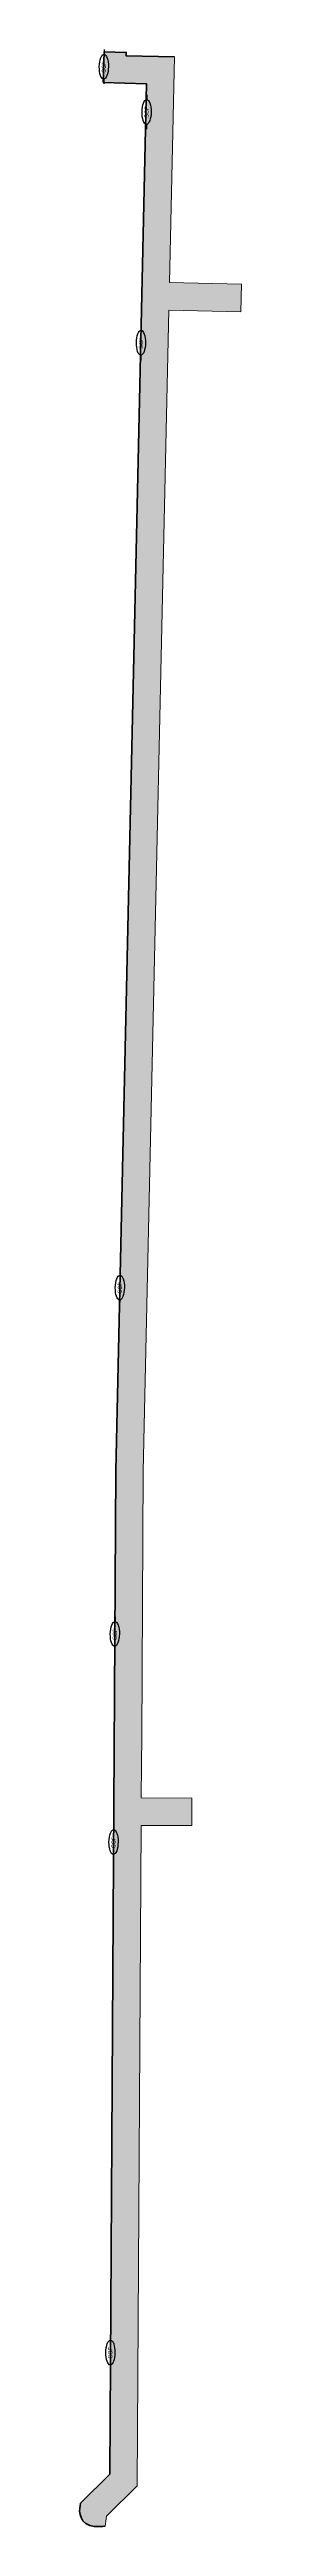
# Model space of a CAD drawing. Extents: x 2536944 to 2538528, y 7112605 to 7129181.
# Drawn here: x 2537966 to 2538025, y 7125762 to 7126661 of the extents above; entities that cross this region are included whole.
import ezdxf

# ---------------------------------------------------------------- set-up
doc = ezdxf.new("R2010")
doc.units = 0
doc.header["$MEASUREMENT"] = 0
doc.layers.add('C-SW3P-BSOD-12', color=7, linetype='Continuous', lineweight=0)
doc.layers.add('C-SW3P-SCFN-12', color=7, linetype='Continuous', lineweight=30)
doc.styles.add('L80', font='simplex.shx', dxfattribs={"height": 0.006667})

# ---------------------------------------------------------------- blocks, each defined once
blk = doc.blocks.new('*U101')
at = {"layer": 'C-SW3P-SCFN-12'}
for p, q in [((0.1, 12.5), (0.1, 9)), ((-0.1, -9), (-0.1, -12.5))]:
    blk.add_line(p, q, dxfattribs=at)
blk.add_ellipse((0, 0), major_axis=(0.09, 8.99), ratio=0.369951, dxfattribs=at)
at = {"layer": 'C-SW3P-SCFN-12', "insert": (-1.5, -0.2), "char_height": 3, "width": 189.698, "attachment_point": 2, "rotation": 89.4432, "style": 'L80'}
blk.add_mtext('\\FBRIDGE.shx;SCF\\P ', dxfattribs=at)
blk = doc.blocks.new('*U102')
at = {"layer": 'C-SW3P-SCFN-12'}
for p, q in [((0.1, 12.5), (0.1, 9)), ((-0.1, -9), (-0.1, -12.5))]:
    blk.add_line(p, q, dxfattribs=at)
blk.add_ellipse((0, 0), major_axis=(0.09, 8.99), ratio=0.369951, dxfattribs=at)
at = {"layer": 'C-SW3P-SCFN-12', "insert": (-1.5, -0.2), "char_height": 3, "width": 189.698, "attachment_point": 2, "rotation": 89.4432, "style": 'L80'}
blk.add_mtext('\\FBRIDGE.shx;SCF\\P ', dxfattribs=at)
blk = doc.blocks.new('*U103')
at = {"layer": 'C-SW3P-SCFN-12'}
for p, q in [((0.1, 12.5), (0.1, 9)), ((-0.1, -9), (-0.1, -12.5))]:
    blk.add_line(p, q, dxfattribs=at)
blk.add_ellipse((0, 0), major_axis=(0.09, 8.99), ratio=0.369951, dxfattribs=at)
at = {"layer": 'C-SW3P-SCFN-12', "insert": (-1.5, -0.2), "char_height": 3, "width": 189.698, "attachment_point": 2, "rotation": 89.4432, "style": 'L80'}
blk.add_mtext('\\FBRIDGE.shx;SCF\\P ', dxfattribs=at)
blk = doc.blocks.new('*U104')
at = {"layer": 'C-SW3P-SCFN-12'}
for p, q in [((0.1, 12.5), (0.1, 9)), ((-0.1, -9), (-0.1, -12.5))]:
    blk.add_line(p, q, dxfattribs=at)
blk.add_ellipse((0, 0), major_axis=(0.09, 8.99), ratio=0.369951, dxfattribs=at)
at = {"layer": 'C-SW3P-SCFN-12', "insert": (-1.5, -0.2), "char_height": 3, "width": 189.698, "attachment_point": 2, "rotation": 89.4432, "style": 'L80'}
blk.add_mtext('\\FBRIDGE.shx;SCF\\P ', dxfattribs=at)
blk = doc.blocks.new('*U105')
at = {"layer": 'C-SW3P-SCFN-12'}
for p, q in [((0.1, 12.5), (0.1, 9)), ((-0.1, -9), (-0.1, -12.5))]:
    blk.add_line(p, q, dxfattribs=at)
blk.add_ellipse((0, 0), major_axis=(0.09, 8.99), ratio=0.369951, dxfattribs=at)
at = {"layer": 'C-SW3P-SCFN-12', "insert": (-1.5, -0.2), "char_height": 3, "width": 189.698, "attachment_point": 2, "rotation": 89.4432, "style": 'L80'}
blk.add_mtext('\\FBRIDGE.shx;SCF\\P ', dxfattribs=at)
blk = doc.blocks.new('*U106')
at = {"layer": 'C-SW3P-SCFN-12'}
for p, q in [((0.1, 12.5), (0.1, 9)), ((-0.1, -9), (-0.1, -12.5))]:
    blk.add_line(p, q, dxfattribs=at)
blk.add_ellipse((0, 0), major_axis=(0.09, 8.99), ratio=0.369951, dxfattribs=at)
at = {"layer": 'C-SW3P-SCFN-12', "insert": (-1.5, -0.2), "char_height": 3, "width": 189.698, "attachment_point": 2, "rotation": 89.4432, "style": 'L80'}
blk.add_mtext('\\FBRIDGE.shx;SCF\\P ', dxfattribs=at)
blk = doc.blocks.new('*U107')
at = {"layer": 'C-SW3P-SCFN-12'}
for p, q in [((0.1, 12.5), (0.1, 9)), ((-0.1, -9), (-0.1, -12.5))]:
    blk.add_line(p, q, dxfattribs=at)
blk.add_ellipse((0, 0), major_axis=(0.09, 8.99), ratio=0.369951, dxfattribs=at)
at = {"layer": 'C-SW3P-SCFN-12', "insert": (-1.5, -0.2), "char_height": 3, "width": 189.698, "attachment_point": 2, "rotation": 89.4432, "style": 'L80'}
blk.add_mtext('\\FBRIDGE.shx;SCF\\P ', dxfattribs=at)

msp = doc.modelspace()

# ---------------------------------------------------------------- hatches: boundary and pattern name
at = {"layer": 'C-SW3P-BSOD-12', "lineweight": 13}
h = msp.add_hatch(dxfattribs=at)
h.set_pattern_fill('GRASS', color=256, style=0)
h.set_pattern_definition([(-0.3541, (2537919.0877, 7125816.665), (5.342674, -5.40912), [1.008, -4.368]), (128.30572, (2537920.0957, 7125816.6589), (15.99479805, -21.6032598), [1.075725, -33.34747]), (230.9861, (2537920.0957, 7125816.6589), (-16.260586, -21.4039189), [1.075725, -33.34747]), (128.30572, (2537922.767, 7125813.9544), (15.99479805, -21.6032598), [1.075725, -33.34747]), (-0.3541, (2537921.7923, 7125819.3365), (5.342674, -5.40912), [1.008, -4.368]), (230.9861, (2537922.80026, 7125819.3303), (-16.260586, -21.4039189), [1.075725, -33.34747])])
h.paths.add_polyline_path([(2537988.36, 7126048.53), (2537988.95, 7126144.91), (2537998.28, 7126566.24), (2538024.42, 7126565.66), (2538024.64, 7126575.65), (2537998.5, 7126576.23), (2538000.31, 7126658.19), (2537982.7, 7126658.58), (2537982.74, 7126659.77), (2537974.74, 7126660.02), (2537974.7, 7126658.85), (2537974.39, 7126648.86), (2537990.09, 7126648.41), (2537978.96, 7126145.05), (2537978.64, 7126094.42), (2537976.71, 7125780.93), (2537966.04, 7125770.4), (2537965.81, 7125768.53), (2537965.83, 7125767.35, 0.4085), (2537971.08, 7125762.04), (2537973.28, 7125762.01, 0.023249), (2537975.08, 7125762.06), (2537975.53, 7125765.72), (2537986.68, 7125776.73), (2537988.16, 7126016.42), (2538006.56, 7126016.31), (2538006.62, 7126026.31), (2537988.22, 7126026.42), (2537988.3, 7126038.53)])

# ---------------------------------------------------------------- linework, layer by layer
msp.add_line((2537965.81, 7125768.53), (2537965.83, 7125767.35), dxfattribs=at)
at = {"layer": 'C-SW3P-BSOD-12', "lineweight": 13, "flags": 128}
msp.add_lwpolyline([(2537988.36, 7126048.53), (2537988.95, 7126144.91), (2537998.28, 7126566.24), (2538024.42, 7126565.66), (2538024.64, 7126575.65), (2537998.5, 7126576.23), (2538000.31, 7126658.19), (2537982.7, 7126658.58), (2537982.74, 7126659.77), (2537974.74, 7126660.02), (2537974.7, 7126658.85), (2537974.39, 7126648.86), (2537990.09, 7126648.41), (2537978.96, 7126145.05), (2537978.64, 7126094.42), (2537976.71, 7125780.93), (2537966.04, 7125770.4), (2537965.81, 7125768.53), (2537965.83, 7125767.35, 0.4085), (2537971.08, 7125762.04), (2537973.28, 7125762.01, 0.023249), (2537975.08, 7125762.06), (2537975.53, 7125765.72), (2537986.68, 7125776.73), (2537988.16, 7126016.42), (2538006.56, 7126016.31), (2538006.62, 7126026.31), (2537988.22, 7126026.42), (2537988.3, 7126038.53)], format="xyb", close=True, dxfattribs=at)
at = {"layer": 'C-SW3P-SCFN-12', "lineweight": 40, "flags": 128}
msp.add_lwpolyline([(2537975.08, 7125762.06), (2537974.18, 7125762.01), (2537973.28, 7125762.01), (2537971.08, 7125762.04), (2537969.45, 7125762.3), (2537967.99, 7125763.06), (2537966.99, 7125764.01), (2537966.31, 7125765.21), (2537965.93, 7125766.34), (2537965.78, 7125767.53), (2537965.81, 7125768.53), (2537966.04, 7125770.4), (2537976.71, 7125780.93), (2537978.96, 7126145.05), (2537990.09, 7126648.41), (2537974.39, 7126648.86), (2537974.74, 7126660.02), (2537982.74, 7126659.77), (2537982.7, 7126658.58), (2538000.31, 7126658.19)], dxfattribs=at)

# ---------------------------------------------------------------- block references
at = {"layer": 'C-SW3P-SCFN-12', "xscale": 0.5000000000000001, "yscale": 0.5000000000000001, "zscale": 0.5000000000000001, "rotation": 359.8418662082639}
for name, p in [('*U107', (2537974.59, 7126654.56)), ('*U106', (2537990.14, 7126638.18)), ('*U105', (2537988.09, 7126554.4)), ('*U104', (2537980.41, 7126211.56)), ('*U103', (2537978.59, 7126085.89)), ('*U102', (2537978.12, 7126010.35)), ('*U101', (2537976.97, 7125825.11))]:
    msp.add_blockref(name, p, dxfattribs=at)

doc.saveas('drawing.dxf')
